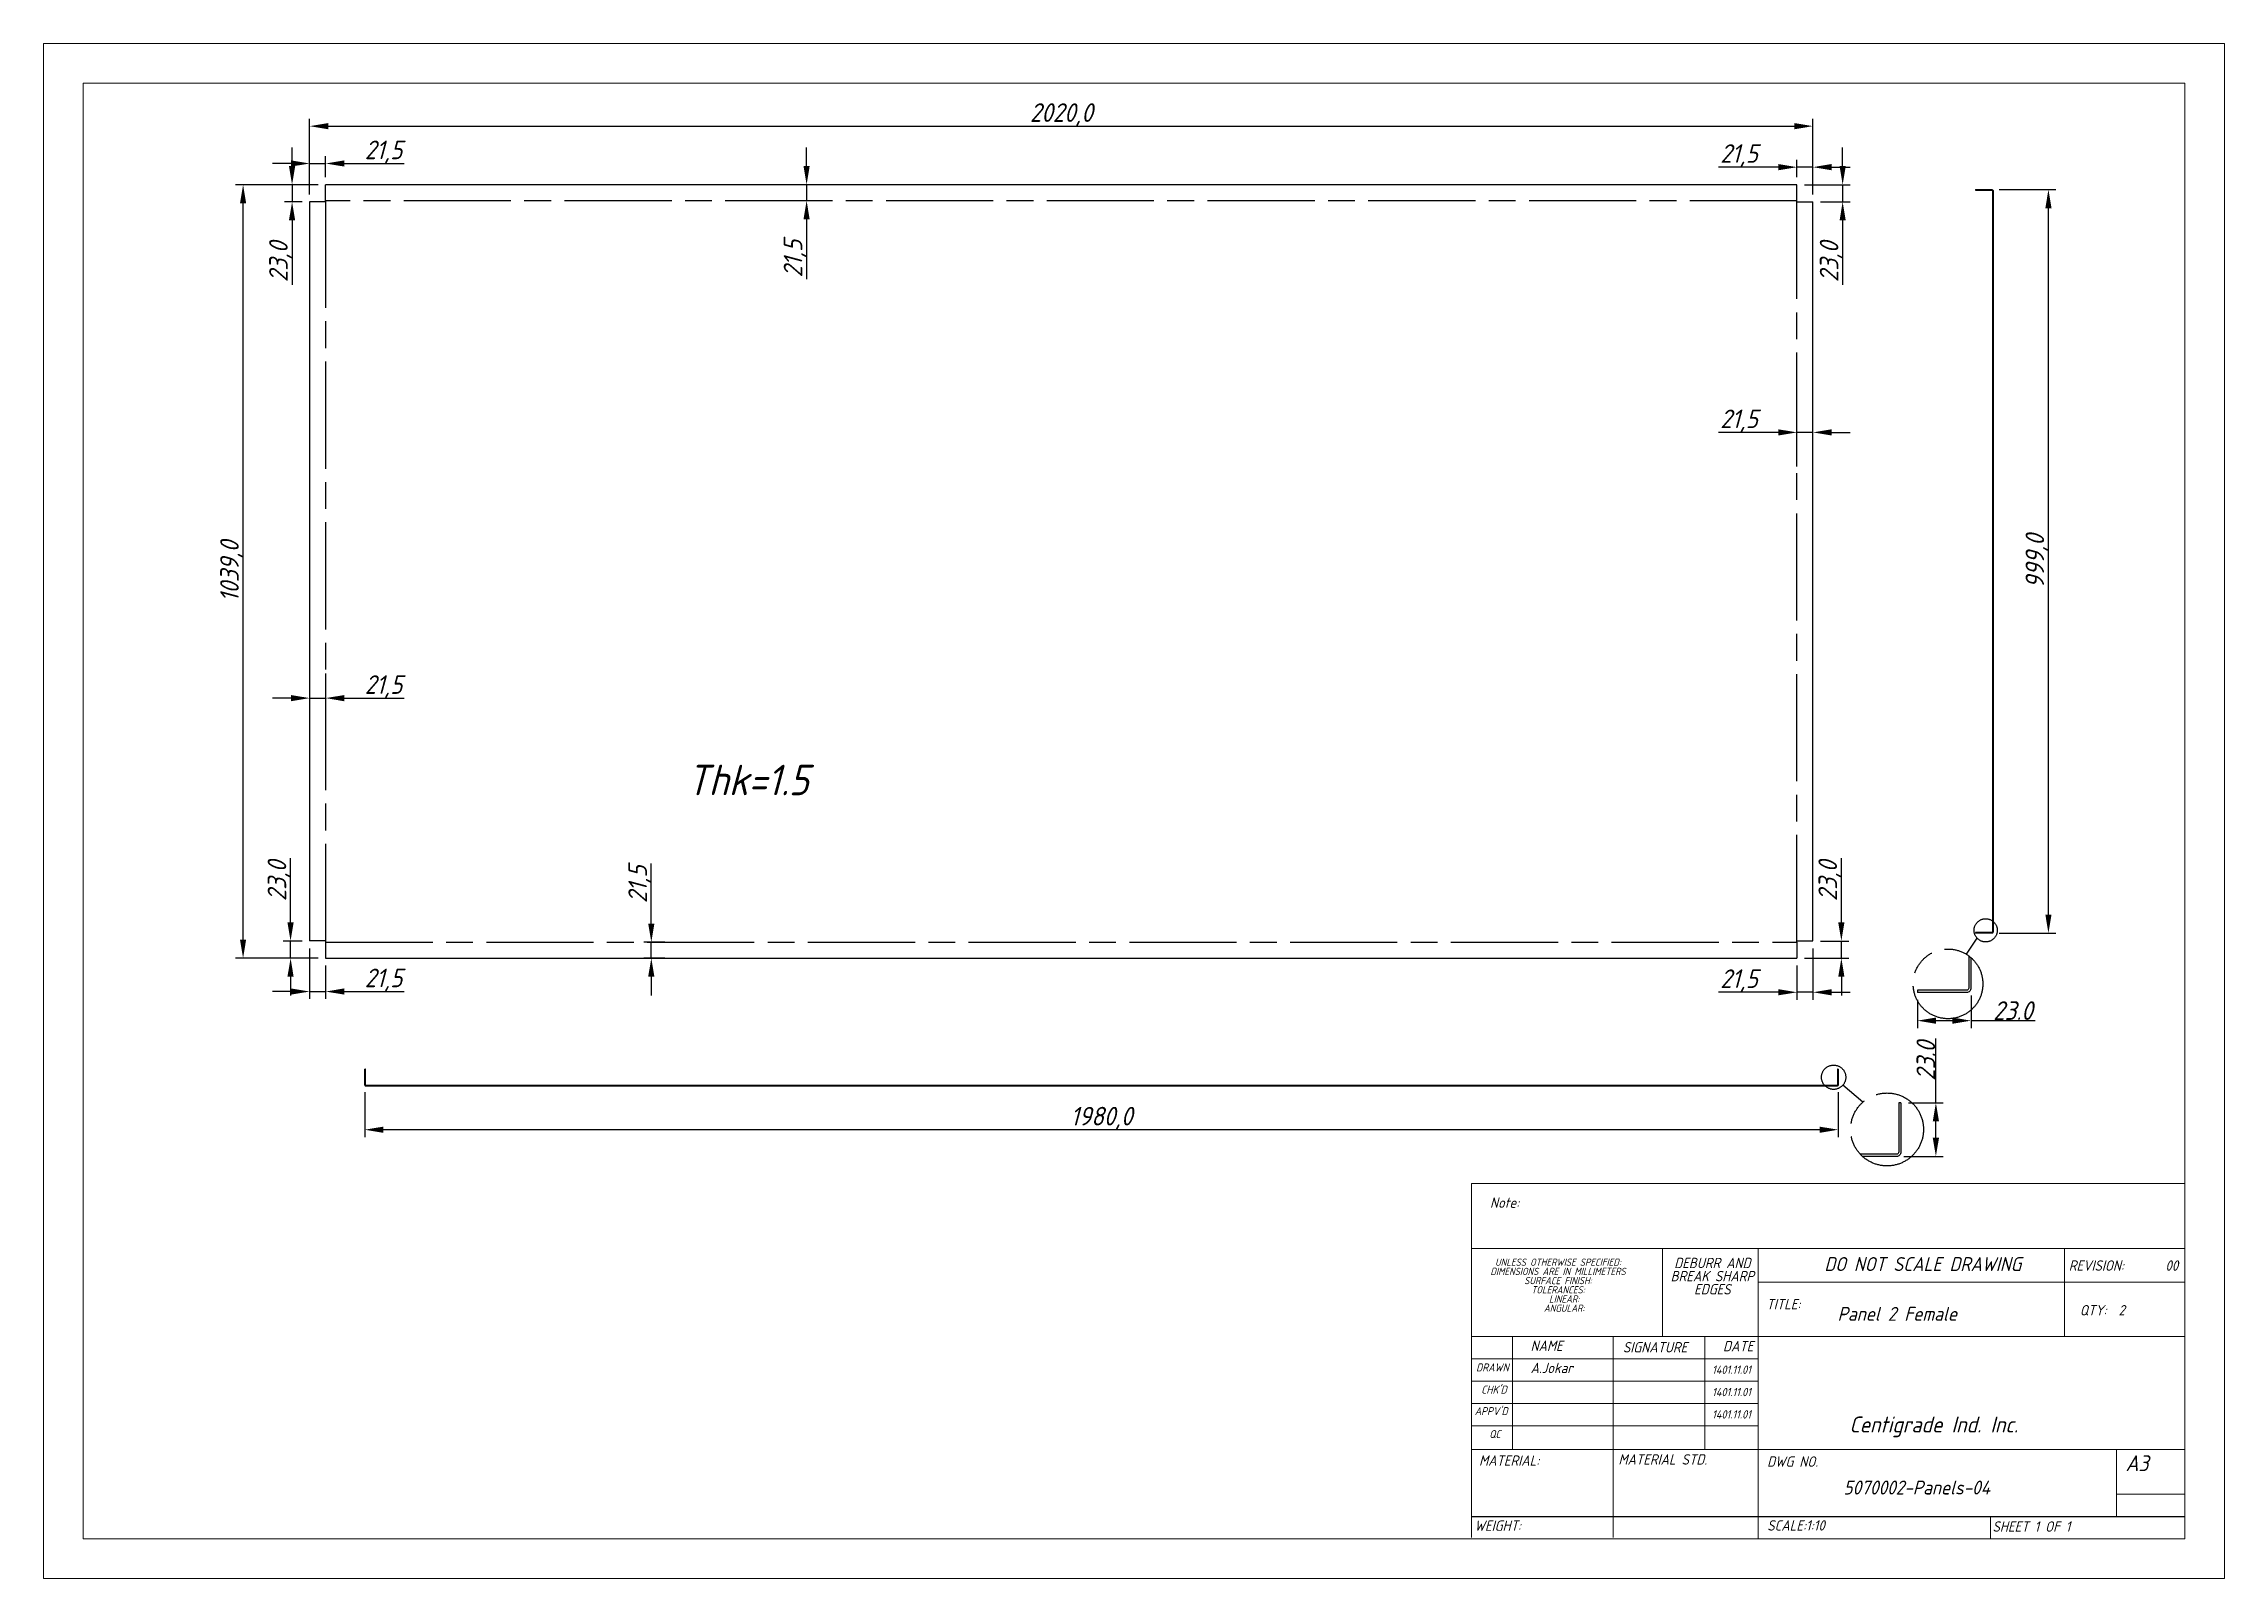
# Model space of a CAD drawing. Header units: inches. Extents: x 18597 to 101525, y -10106 to 51.
# Drawn here: x 27893 to 30823, y -2220 to -158 of the extents above; entities that cross this region are included whole.
import ezdxf

# ---------------------------------------------------------------- set-up
doc = ezdxf.new("R2010")
doc.units = ezdxf.units.IN
doc.header["$LTSCALE"] = 6
doc.header["$MEASUREMENT"] = 0
doc.linetypes.add('ACAD_ISO08W100', pattern=[36, 24, -3, 6, -3])
doc.linetypes.add('SLD-Solid', pattern=[0])
doc.styles.add('GENISO', font='geniso.shx', dxfattribs={"oblique": 15})
doc.dimstyles.new('Scale', dxfattribs={"dimscale": 10, "dimtxt": 2.5, "dimasz": 2.5, "dimexe": 1, "dimexo": 1, "dimgap": 0.1, "dimtad": 1, "dimdec": 1, "dimzin": 0, "dimtxsty": 'GENISO', "dimcen": 2.5, "dimclrd": 1, "dimclre": 1, "dimclrt": 256, "dimadec": 0, "dimazin": 0, "dimtfac": 1, "dimtdec": 1, "dimtmove": 0, "dimatfit": 3, "dimfxl": 1, "dimtzin": 0, "dimlwd": -1, "dimlwe": -1, "dimarcsym": 0})

msp = doc.modelspace()

# ---------------------------------------------------------------- texts
at = {"style": 'GENISO', "oblique": 15}
msp.add_text('Thk=1.5', height=40.989, dxfattribs=at).set_placement((28757.28, -1168.06))
at = {"attachment_point": 5, "style": 'GENISO'}
for s, insert, char_height in [('Note:', (29856.09, -1715.41), 13.922), ('DIMENSIONS ARE IN MILLIMETERS', (29927.85, -1807.76), 9.7451), ('UNLESS OTHERWISE SPECIFIED:', (29927.85, -1795.4), 9.7451), ('SURFACE FINISH:', (29927.85, -1820.11), 9.7451), ('BREAK SHARP', (30135.21, -1814.11), 13.9215), ('DEBURR AND', (30135.21, -1796.46), 13.922), ('DO NOT SCALE DRAWING', (30418.04, -1797.92), 18.7405), ('REVISION:       00', (30687.65, -1799.9), 13.9215), ('TOLERANCES:', (29927.85, -1832.47), 9.7451), ('LINEAR:', (29936.19, -1844.83), 9.745), ('EDGES', (30135.21, -1831.76), 13.922), ('TITLE:', (30230.75, -1851.71), 13.922), ('ANGULAR:', (29936.19, -1857.18), 9.745), ('Panel 2 Female', (30383.69, -1864.76), 18.7405), ('QTY:  2', (30659.25, -1859.92), 13.922), ('NAME', (29912.55, -1907.69), 13.922), ('SIGNATURE', (30058.3, -1909.68), 13.922), ('DATE', (30169.95, -1908.13), 13.922), ('DRAWN', (29839.72, -1936.76), 10.709), ('A.Jokar', (29919.37, -1937.49), 13.922), ("CHK'D", (29841.81, -1966.58), 10.709), ('1401.11.01', (30160.95, -1939.85), 11.137), ("APPV'D", (29838.01, -1995.5), 10.709), ('1401.11.01', (30160.95, -1969.86), 11.137), ('QC', (29843.11, -2026.22), 10.709), ('1401.11.01', (30160.95, -1999.87), 11.137), ('Centigrade Ind. Inc.', (30432.69, -2016.66), 21.4177), ('MATERIAL:', (29862.19, -2061.93), 13.922), ('MATERIAL STD.', (30068.56, -2060.35), 13.9215), ('DWG NO.', (30243.01, -2063.26), 13.922), ('A3', (30705.84, -2065.47), 21.418), ('5070002-Panels-04', (30409.87, -2098.12), 18.7405), ('WEIGHT:', (29846.88, -2149.36), 13.922), ('SCALE:1:10', (30247.63, -2149.03), 13.922), ('SHEET 1 OF 1', (30563.99, -2150.51), 13.9215)]:
    msp.add_mtext(s, dxfattribs=dict(at, insert=insert, char_height=char_height))

# ---------------------------------------------------------------- blocks, each defined once
blk = doc.blocks.new('*D47')
at = {"color": 1, "transparency": 16777216}
for p, q in [((30435.6, -1581.3), (30435.6, -1494.8)), ((30398.6, -1581.3), (30445.6, -1581.3)), ((30435.6, -1628.3), (30435.6, -1606.3)), ((30392.6, -1653.3), (30445.6, -1653.3))]:
    blk.add_line(p, q, dxfattribs=at)
for points in [[(30431.4, -1606.3), (30439.8, -1606.3), (30435.6, -1581.3)], [(30431.4, -1628.3), (30439.8, -1628.3), (30435.6, -1653.3)]]:
    blk.add_solid(points, dxfattribs=at)
at = {"layer": 'Defpoints', "color": 0, "transparency": 16777216}
for p in [(30388.6, -1581.3), (30435.6, -1581.3), (30382.6, -1653.3)]:
    blk.add_point(p, dxfattribs=at)
at = {"transparency": 16777216, "insert": (30422.1, -1525), "char_height": 25, "attachment_point": 5, "rotation": 90, "style": 'GENISO'}
blk.add_mtext('23.0', dxfattribs=at)
blk = doc.blocks.new('*D48')
at = {"color": 1, "transparency": 16777216}
for p, q in [((30410.8, -1443.1), (30410.8, -1480.9)), ((30482.8, -1437.1), (30482.8, -1480.9)), ((30435.8, -1470.9), (30457.8, -1470.9)), ((30482.8, -1470.9), (30569.2, -1470.9))]:
    blk.add_line(p, q, dxfattribs=at)
for points in [[(30435.8, -1466.7), (30435.8, -1475.1), (30410.8, -1470.9)], [(30457.8, -1466.7), (30457.8, -1475.1), (30482.8, -1470.9)]]:
    blk.add_solid(points, dxfattribs=at)
at = {"layer": 'Defpoints', "color": 0, "transparency": 16777216}
for p in [(30410.8, -1433.1), (30482.8, -1427.1), (30482.8, -1470.9)]:
    blk.add_point(p, dxfattribs=at)
at = {"transparency": 16777216, "insert": (30539.1, -1457.4), "char_height": 25, "attachment_point": 5, "style": 'GENISO'}
blk.add_mtext('23.0', dxfattribs=at)
blk = doc.blocks.new('*D49')
at = {"color": 1, "transparency": 16777216}
for p, q in [((28324.4, -1567), (28324.4, -1627.4)), ((30304.4, -1567), (30304.4, -1627.4)), ((30279.4, -1617.4), (28349.4, -1617.4))]:
    blk.add_line(p, q, dxfattribs=at)
for points in [[(28349.4, -1613.3), (28349.4, -1621.6), (28324.4, -1617.4)], [(30279.4, -1613.3), (30279.4, -1621.6), (30304.4, -1617.4)]]:
    blk.add_solid(points, dxfattribs=at)
at = {"layer": 'Defpoints', "color": 0, "transparency": 16777216}
for p in [(28324.4, -1557), (30304.4, -1557), (28324.4, -1617.4)]:
    blk.add_point(p, dxfattribs=at)
at = {"transparency": 16777216, "insert": (29314.4, -1602.1), "char_height": 25, "attachment_point": 5, "style": 'GENISO'}
blk.add_mtext('1980,0', dxfattribs=at)
blk = doc.blocks.new('*D50')
at = {"color": 1, "transparency": 16777216}
for p, q in [((30520.8, -354.4), (30596.8, -354.4)), ((30586.8, -1328.4), (30586.8, -379.4)), ((30520.8, -1353.4), (30596.8, -1353.4))]:
    blk.add_line(p, q, dxfattribs=at)
for points in [[(30582.7, -379.4), (30591, -379.4), (30586.8, -354.4)], [(30582.7, -1328.4), (30591, -1328.4), (30586.8, -1353.4)]]:
    blk.add_solid(points, dxfattribs=at)
at = {"layer": 'Defpoints', "color": 0, "transparency": 16777216}
for p in [(30510.8, -354.4), (30586.8, -354.4), (30510.8, -1353.4)]:
    blk.add_point(p, dxfattribs=at)
at = {"transparency": 16777216, "insert": (30571.5, -853.9), "char_height": 25, "attachment_point": 5, "rotation": 90, "style": 'GENISO'}
blk.add_mtext('999,0', dxfattribs=at)
blk = doc.blocks.new('*D61')
at = {"color": 1, "transparency": 16777216}
for p, q in [((30308.6, -1338.9), (30308.6, -1252.4)), ((30280.4, -1363.9), (30318.6, -1363.9)), ((30308.6, -1386.9), (30308.6, -1363.9)), ((30258.9, -1386.9), (30318.6, -1386.9)), ((30308.6, -1411.9), (30308.6, -1436.9))]:
    blk.add_line(p, q, dxfattribs=at)
for points in [[(30304.4, -1338.9), (30312.7, -1338.9), (30308.6, -1363.9)], [(30304.4, -1411.9), (30312.7, -1411.9), (30308.6, -1386.9)]]:
    blk.add_solid(points, dxfattribs=at)
at = {"layer": 'Defpoints', "color": 0, "transparency": 16777216}
for p in [(30270.4, -1363.9), (30308.6, -1363.9), (30248.9, -1386.9)]:
    blk.add_point(p, dxfattribs=at)
at = {"transparency": 16777216, "insert": (30293.2, -1283.2), "char_height": 25, "attachment_point": 5, "rotation": 90, "style": 'GENISO'}
blk.add_mtext('23,0', dxfattribs=at)
blk = doc.blocks.new('*D62')
at = {"color": 1, "transparency": 16777216}
for p, q in [((30270.4, -1373.9), (30270.4, -1442.8)), ((30248.9, -1396.9), (30248.9, -1442.8)), ((30223.9, -1432.8), (30143.4, -1432.8)), ((30270.4, -1432.8), (30248.9, -1432.8)), ((30295.4, -1432.8), (30320.4, -1432.8))]:
    blk.add_line(p, q, dxfattribs=at)
for points in [[(30223.9, -1428.6), (30223.9, -1436.9), (30248.9, -1432.8)], [(30295.4, -1428.6), (30295.4, -1436.9), (30270.4, -1432.8)]]:
    blk.add_solid(points, dxfattribs=at)
at = {"layer": 'Defpoints', "color": 0, "transparency": 16777216}
for p in [(30270.4, -1363.9), (30248.9, -1386.9), (30248.9, -1432.8)]:
    blk.add_point(p, dxfattribs=at)
at = {"transparency": 16777216, "insert": (30171.1, -1417.4), "char_height": 25, "attachment_point": 5, "style": 'GENISO'}
blk.add_mtext('21,5', dxfattribs=at)
blk = doc.blocks.new('*D63')
at = {"color": 1, "transparency": 16777216}
for p, q in [((28250.4, -1373.9), (28250.4, -1441.8)), ((28271.9, -1396.9), (28271.9, -1441.8)), ((28225.4, -1431.8), (28200.4, -1431.8)), ((28250.4, -1431.8), (28271.9, -1431.8)), ((28296.9, -1431.8), (28377.4, -1431.8))]:
    blk.add_line(p, q, dxfattribs=at)
for points in [[(28225.4, -1427.6), (28225.4, -1435.9), (28250.4, -1431.8)], [(28296.9, -1427.6), (28296.9, -1435.9), (28271.9, -1431.8)]]:
    blk.add_solid(points, dxfattribs=at)
at = {"layer": 'Defpoints', "color": 0, "transparency": 16777216}
for p in [(28250.4, -1363.9), (28271.9, -1386.9), (28271.9, -1431.8)]:
    blk.add_point(p, dxfattribs=at)
at = {"transparency": 16777216, "insert": (28349.7, -1416.4), "char_height": 25, "attachment_point": 5, "style": 'GENISO'}
blk.add_mtext('21,5', dxfattribs=at)
blk = doc.blocks.new('*D64')
at = {"color": 1, "transparency": 16777216}
for p, q in [((28224.8, -1338.9), (28224.8, -1252.4)), ((28240.4, -1363.9), (28214.8, -1363.9)), ((28224.8, -1386.9), (28224.8, -1363.9)), ((28261.9, -1386.9), (28214.8, -1386.9)), ((28224.8, -1411.9), (28224.8, -1436.9))]:
    blk.add_line(p, q, dxfattribs=at)
for points in [[(28220.6, -1338.9), (28228.9, -1338.9), (28224.8, -1363.9)], [(28220.6, -1411.9), (28228.9, -1411.9), (28224.8, -1386.9)]]:
    blk.add_solid(points, dxfattribs=at)
at = {"layer": 'Defpoints', "color": 0, "transparency": 16777216}
for p in [(28224.8, -1363.9), (28250.4, -1363.9), (28271.9, -1386.9)]:
    blk.add_point(p, dxfattribs=at)
at = {"transparency": 16777216, "insert": (28209.4, -1283.2), "char_height": 25, "attachment_point": 5, "rotation": 90, "style": 'GENISO'}
blk.add_mtext('23,0', dxfattribs=at)
blk = doc.blocks.new('*D65')
at = {"color": 1, "transparency": 16777216}
for p, q in [((28226.8, -322.9), (28226.8, -297.9)), ((28261.9, -347.9), (28216.8, -347.9)), ((28226.8, -347.9), (28226.8, -370.9)), ((28240.4, -370.9), (28216.8, -370.9)), ((28226.8, -395.9), (28226.8, -482.3))]:
    blk.add_line(p, q, dxfattribs=at)
for points in [[(28222.6, -322.9), (28231, -322.9), (28226.8, -347.9)], [(28222.6, -395.9), (28231, -395.9), (28226.8, -370.9)]]:
    blk.add_solid(points, dxfattribs=at)
at = {"layer": 'Defpoints', "color": 0, "transparency": 16777216}
for p in [(28271.9, -347.9), (28226.8, -370.9), (28250.4, -370.9)]:
    blk.add_point(p, dxfattribs=at)
at = {"transparency": 16777216, "insert": (28211.4, -451.6), "char_height": 25, "attachment_point": 5, "rotation": 90, "style": 'GENISO'}
blk.add_mtext('23,0', dxfattribs=at)
blk = doc.blocks.new('*D66')
at = {"color": 1, "transparency": 16777216}
for p, q in [((28225.4, -319.4), (28200.4, -319.4)), ((28250.4, -360.9), (28250.4, -309.4)), ((28250.4, -319.4), (28271.9, -319.4)), ((28271.9, -337.9), (28271.9, -309.4)), ((28296.9, -319.4), (28377.4, -319.4))]:
    blk.add_line(p, q, dxfattribs=at)
for points in [[(28225.4, -315.2), (28225.4, -323.5), (28250.4, -319.4)], [(28296.9, -315.2), (28296.9, -323.5), (28271.9, -319.4)]]:
    blk.add_solid(points, dxfattribs=at)
at = {"layer": 'Defpoints', "color": 0, "transparency": 16777216}
for p in [(28271.9, -319.4), (28271.9, -347.9), (28250.4, -370.9)]:
    blk.add_point(p, dxfattribs=at)
at = {"transparency": 16777216, "insert": (28349.7, -304), "char_height": 25, "attachment_point": 5, "style": 'GENISO'}
blk.add_mtext('21,5', dxfattribs=at)
blk = doc.blocks.new('*D67')
at = {"color": 1, "transparency": 16777216}
for p, q in [((30248.9, -337.9), (30248.9, -314.3)), ((30270.4, -360.9), (30270.4, -314.3)), ((30223.9, -324.3), (30143.4, -324.3)), ((30270.4, -324.3), (30248.9, -324.3)), ((30295.4, -324.3), (30320.4, -324.3))]:
    blk.add_line(p, q, dxfattribs=at)
for points in [[(30223.9, -320.1), (30223.9, -328.5), (30248.9, -324.3)], [(30295.4, -320.1), (30295.4, -328.5), (30270.4, -324.3)]]:
    blk.add_solid(points, dxfattribs=at)
at = {"layer": 'Defpoints', "color": 0, "transparency": 16777216}
for p in [(30248.9, -324.3), (30248.9, -347.9), (30270.4, -370.9)]:
    blk.add_point(p, dxfattribs=at)
at = {"transparency": 16777216, "insert": (30171.1, -308.9), "char_height": 25, "attachment_point": 5, "style": 'GENISO'}
blk.add_mtext('21,5', dxfattribs=at)
blk = doc.blocks.new('*D68')
at = {"color": 1, "transparency": 16777216}
for p, q in [((30310.3, -322.9), (30310.3, -297.9)), ((30258.9, -347.9), (30320.3, -347.9)), ((30310.3, -347.9), (30310.3, -370.9)), ((30280.4, -370.9), (30320.3, -370.9)), ((30310.3, -395.9), (30310.3, -482.3))]:
    blk.add_line(p, q, dxfattribs=at)
for points in [[(30306.2, -322.9), (30314.5, -322.9), (30310.3, -347.9)], [(30306.2, -395.9), (30314.5, -395.9), (30310.3, -370.9)]]:
    blk.add_solid(points, dxfattribs=at)
at = {"layer": 'Defpoints', "color": 0, "transparency": 16777216}
for p in [(30248.9, -347.9), (30270.4, -370.9), (30310.3, -370.9)]:
    blk.add_point(p, dxfattribs=at)
at = {"transparency": 16777216, "insert": (30295, -451.6), "char_height": 25, "attachment_point": 5, "rotation": 90, "style": 'GENISO'}
blk.add_mtext('23,0', dxfattribs=at)
blk = doc.blocks.new('*D73')
at = {"color": 1, "transparency": 16777216}
for p, q in [((28709.5, -1340.4), (28709.5, -1259.9)), ((28727.6, -1365.4), (28699.5, -1365.4)), ((28709.5, -1386.9), (28709.5, -1365.4)), ((28727.6, -1386.9), (28699.5, -1386.9)), ((28709.5, -1411.9), (28709.5, -1436.9))]:
    blk.add_line(p, q, dxfattribs=at)
for points in [[(28705.3, -1340.4), (28713.7, -1340.4), (28709.5, -1365.4)], [(28705.3, -1411.9), (28713.7, -1411.9), (28709.5, -1386.9)]]:
    blk.add_solid(points, dxfattribs=at)
at = {"layer": 'Defpoints', "color": 0, "transparency": 16777216}
for p in [(28709.5, -1365.4), (28737.6, -1365.4), (28737.6, -1386.9)]:
    blk.add_point(p, dxfattribs=at)
at = {"transparency": 16777216, "insert": (28694.1, -1287.6), "char_height": 25, "attachment_point": 5, "rotation": 90, "style": 'GENISO'}
blk.add_mtext('21,5', dxfattribs=at)
blk = doc.blocks.new('*D74')
at = {"color": 1, "transparency": 16777216}
for p, q in [((28250.4, -1004.4), (28250.4, -1047.6)), ((28271.9, -1004.4), (28271.9, -1047.6)), ((28225.4, -1037.6), (28200.4, -1037.6)), ((28250.4, -1037.6), (28271.9, -1037.6)), ((28296.9, -1037.6), (28377.4, -1037.6))]:
    blk.add_line(p, q, dxfattribs=at)
for points in [[(28225.4, -1033.5), (28225.4, -1041.8), (28250.4, -1037.6)], [(28296.9, -1033.5), (28296.9, -1041.8), (28271.9, -1037.6)]]:
    blk.add_solid(points, dxfattribs=at)
at = {"layer": 'Defpoints', "color": 0, "transparency": 16777216}
for p in [(28250.4, -994.4), (28271.9, -994.4), (28271.9, -1037.6)]:
    blk.add_point(p, dxfattribs=at)
at = {"transparency": 16777216, "insert": (28349.7, -1022.3), "char_height": 25, "attachment_point": 5, "style": 'GENISO'}
blk.add_mtext('21,5', dxfattribs=at)
blk = doc.blocks.new('*D75')
at = {"color": 1, "transparency": 16777216}
for p, q in [((28918.2, -322.9), (28918.2, -297.9)), ((28937.9, -347.9), (28908.2, -347.9)), ((28918.2, -347.9), (28918.2, -369.4)), ((28937.9, -369.4), (28908.2, -369.4)), ((28918.2, -394.4), (28918.2, -474.9))]:
    blk.add_line(p, q, dxfattribs=at)
for points in [[(28914, -322.9), (28922.3, -322.9), (28918.2, -347.9)], [(28914, -394.4), (28922.3, -394.4), (28918.2, -369.4)]]:
    blk.add_solid(points, dxfattribs=at)
at = {"layer": 'Defpoints', "color": 0, "transparency": 16777216}
for p in [(28947.9, -347.9), (28918.2, -369.4), (28947.9, -369.4)]:
    blk.add_point(p, dxfattribs=at)
at = {"transparency": 16777216, "insert": (28902.8, -447.1), "char_height": 25, "attachment_point": 5, "rotation": 90, "style": 'GENISO'}
blk.add_mtext('21,5', dxfattribs=at)
blk = doc.blocks.new('*D76')
at = {"color": 1, "transparency": 16777216}
for p, q in [((30248.9, -726.5), (30248.9, -670.6)), ((30270.4, -726.5), (30270.4, -670.6)), ((30223.9, -680.6), (30143.4, -680.6)), ((30270.4, -680.6), (30248.9, -680.6)), ((30295.4, -680.6), (30320.4, -680.6))]:
    blk.add_line(p, q, dxfattribs=at)
for points in [[(30223.9, -676.5), (30223.9, -684.8), (30248.9, -680.6)], [(30295.4, -676.5), (30295.4, -684.8), (30270.4, -680.6)]]:
    blk.add_solid(points, dxfattribs=at)
at = {"layer": 'Defpoints', "color": 0, "transparency": 16777216}
for p in [(30248.9, -680.6), (30248.9, -736.5), (30270.4, -736.5)]:
    blk.add_point(p, dxfattribs=at)
at = {"transparency": 16777216, "insert": (30171.1, -665.3), "char_height": 25, "attachment_point": 5, "style": 'GENISO'}
blk.add_mtext('21,5', dxfattribs=at)
blk = doc.blocks.new('*D77')
at = {"color": 1, "transparency": 16777216}
for p, q in [((28261.9, -347.9), (28151, -347.9)), ((28161, -1361.9), (28161, -372.9)), ((28261.9, -1386.9), (28151, -1386.9))]:
    blk.add_line(p, q, dxfattribs=at)
for points in [[(28156.8, -372.9), (28165.1, -372.9), (28161, -347.9)], [(28156.8, -1361.9), (28165.1, -1361.9), (28161, -1386.9)]]:
    blk.add_solid(points, dxfattribs=at)
at = {"layer": 'Defpoints', "color": 0, "transparency": 16777216}
for p in [(28161, -347.9), (28271.9, -347.9), (28271.9, -1386.9)]:
    blk.add_point(p, dxfattribs=at)
at = {"transparency": 16777216, "insert": (28145.6, -867.4), "char_height": 25, "attachment_point": 5, "rotation": 90, "style": 'GENISO'}
blk.add_mtext('1039,0', dxfattribs=at)
blk = doc.blocks.new('*D78')
at = {"color": 1, "transparency": 16777216}
for p, q in [((28250.4, -360.9), (28250.4, -259.2)), ((30270.4, -360.9), (30270.4, -259.2)), ((28275.4, -269.2), (30245.4, -269.2))]:
    blk.add_line(p, q, dxfattribs=at)
for points in [[(28275.4, -265.1), (28275.4, -273.4), (28250.4, -269.2)], [(30245.4, -265.1), (30245.4, -273.4), (30270.4, -269.2)]]:
    blk.add_solid(points, dxfattribs=at)
at = {"layer": 'Defpoints', "color": 0, "transparency": 16777216}
for p in [(30270.4, -269.2), (28250.4, -370.9), (30270.4, -370.9)]:
    blk.add_point(p, dxfattribs=at)
at = {"transparency": 16777216, "insert": (29260.4, -253.9), "char_height": 25, "attachment_point": 5, "style": 'GENISO'}
blk.add_mtext('2020,0', dxfattribs=at)

# ---------------------------------------------------------------- dimensions: what is measured, and where the dimension line sits
for base, p1, p2, picture, middle in [((30270.39, -269.24), (28250.39, -370.88), (30270.39, -370.88), '*D78', (29260.39, -253.86)), ((28271.89, -319.38), (28250.39, -370.88), (28271.89, -347.88), '*D66', (28349.65, -304)), ((30248.89, -324.29), (30270.39, -370.88), (30248.89, -347.88), '*D67', (30171.13, -308.91)), ((30248.89, -680.63), (30270.39, -736.53), (30248.89, -736.53), '*D76', (30171.13, -665.25)), ((28271.89, -1037.64), (28250.39, -994.43), (28271.89, -994.43), '*D74', (28349.65, -1022.26)), ((28271.89, -1431.78), (28250.39, -1363.88), (28271.89, -1386.88), '*D63', (28349.65, -1416.4)), ((30248.89, -1432.76), (30270.39, -1363.88), (30248.89, -1386.88), '*D62', (30171.13, -1417.38)), ((28324.41, -1617.44), (30304.41, -1557.01), (28324.41, -1557.01), '*D49', (29314.41, -1602.07))]:
    dim = msp.add_linear_dim(base=base, p1=p1, p2=p2, dimstyle='Scale')
    dim.commit()
    dim.dimension.update_dxf_attribs({"geometry": picture, "text_midpoint": middle})
for base, p1, p2, picture, middle in [((28226.8, -370.88), (28271.89, -347.88), (28250.39, -370.88), '*D65', (28211.42, -451.62)), ((28918.17, -369.38), (28947.91, -347.88), (28947.91, -369.38), '*D75', (28902.79, -447.15)), ((30310.33, -370.88), (30248.89, -347.88), (30270.39, -370.88), '*D68', (30294.95, -451.62)), ((28160.96, -347.88), (28271.89, -1386.88), (28271.89, -347.88), '*D77', (28145.59, -867.38)), ((30586.84, -354.41), (30510.77, -1353.41), (30510.77, -354.41), '*D50', (30571.48, -853.91)), ((28224.78, -1363.88), (28271.89, -1386.88), (28250.39, -1363.88), '*D64', (28209.4, -1283.15)), ((28709.51, -1365.38), (28737.56, -1386.88), (28737.56, -1365.38), '*D73', (28694.13, -1287.62)), ((30308.56, -1363.88), (30248.89, -1386.88), (30270.39, -1363.88), '*D61', (30293.18, -1283.15))]:
    dim = msp.add_linear_dim(base=base, p1=p1, p2=p2, angle=90, dimstyle='Scale')
    dim.commit()
    dim.dimension.update_dxf_attribs({"geometry": picture, "text_midpoint": middle})
dim = msp.add_linear_dim(base=(30482.78, -1470.92), p1=(30410.78, -1433.08), p2=(30482.78, -1427.08), text='23.0', dimstyle='Scale')
dim.commit()
dim.dimension.update_dxf_attribs({"geometry": '*D48', "text_midpoint": (30539.14, -1470.92), "dimtype": 160})
dim = msp.add_linear_dim(base=(30435.59, -1581.31), p1=(30382.65, -1653.31), p2=(30388.65, -1581.31), angle=90, text='23.0', dimstyle='Scale')
dim.commit()
dim.dimension.update_dxf_attribs({"geometry": '*D47', "text_midpoint": (30435.59, -1524.96), "dimtype": 160})

# ---------------------------------------------------------------- linework, layer by layer
for p, q in [((28271.89, -369.38), (28271.89, -347.88)), ((30248.89, -369.38), (30248.89, -347.88)), ((28271.89, -370.88), (28250.39, -370.88)), ((30248.89, -370.88), (30270.39, -370.88)), ((30488.77, -354.41), (30488.77, -355.41)), ((28271.89, -1363.88), (28250.39, -1363.88)), ((28271.89, -1365.38), (28271.89, -1386.88)), ((30248.89, -1363.88), (30270.39, -1363.88)), ((30248.89, -1365.38), (30248.89, -1386.88)), ((30488.77, -1352.41), (30488.77, -1353.41)), ((30410.78, -1430.08), (30410.78, -1433.08)), ((28325.41, -1536.01), (28324.41, -1536.01)), ((30304.41, -1536.01), (30303.41, -1536.01)), ((30388.65, -1581.31), (30385.65, -1581.31)), ((29811.42, -2137.19), (30770.3, -2137.19))]:
    msp.add_line(p, q)
at = {"linetype": 'ACAD_ISO08W100'}
for p, q in [((30476.67, -1381.79), (30490.9, -1360.03)), ((30337.64, -1580.28), (30310.66, -1557.47))]:
    msp.add_line(p, q, dxfattribs=at)
at = {"color": 7, "linetype": 'SLD-Solid', "lineweight": 0}
for p, q in [((29811.42, -1689.89), (30770.3, -1689.89)), ((29811.42, -1689.89), (29811.42, -1777.08)), ((29811.42, -1777.08), (30770.3, -1777.08)), ((29811.42, -1777.08), (29811.42, -2165.43)), ((30068.44, -1777.08), (30068.44, -1895.35)), ((30196.95, -1777.08), (30196.95, -2167.2)), ((30608.53, -1895.35), (30608.53, -1777.08)), ((30770.3, -1822.09), (30196.95, -1822.09)), ((30770.3, -1895.35), (29811.42, -1895.35)), ((29866.49, -1895.35), (29866.49, -2047.16)), ((30002, -1895.35), (30002, -2165.43)), ((30124.92, -1895.35), (30124.92, -2047.16)), ((30196.95, -2165.43), (30196.95, -1895.35)), ((30196.95, -1925.36), (29811.42, -1925.36)), ((30196.95, -1955.37), (29811.42, -1955.37)), ((30196.95, -1985.37), (29811.42, -1985.37)), ((30196.95, -2015.38), (29811.42, -2015.38)), ((29884.85, -2047.16), (29811.42, -2047.16)), ((29884.85, -2047.16), (30770.3, -2047.16)), ((30678.51, -2137.19), (30678.51, -2047.16)), ((30770.3, -2107.18), (30678.51, -2107.18)), ((30509.04, -2167.2), (30509.04, -2137.19))]:
    msp.add_line(p, q, dxfattribs=at)
for points in [[(27892.95, -158.35), (30823.26, -158.35), (30823.26, -2220.15), (27892.95, -2220.15)], [(27945.91, -211.3), (30770.3, -211.3), (30770.3, -2167.2), (27945.91, -2167.2)]]:
    msp.add_lwpolyline(points, close=True, dxfattribs=at)
for points in [[(30248.89, -347.88), (28271.89, -347.88)], [(28250.39, -370.88), (28250.39, -1363.88)], [(30270.39, -1363.88), (30270.39, -370.88)], [(28271.89, -1386.88), (30248.89, -1386.88)]]:
    msp.add_lwpolyline(points)
at = {"linetype": 'ACAD_ISO08W100'}
msp.add_lwpolyline([(30248.89, -1365.38), (30248.89, -369.38), (28271.89, -369.38), (28271.89, -1365.38)], close=True, dxfattribs=at)
for points in [[(30488.77, -354.41), (30510.77, -354.41, -0.4142136), (30512.77, -356.41), (30512.77, -1351.41, -0.4142136), (30510.77, -1353.41), (30488.77, -1353.41)], [(30488.77, -355.41), (30510.77, -355.41, -0.4142136), (30511.77, -356.41), (30511.77, -1351.41, -0.4142136), (30510.77, -1352.41), (30488.77, -1352.41)], [(30479.78, -1383.91), (30479.78, -1427.08, -0.4142136), (30476.78, -1430.08), (30410.78, -1430.08)], [(30482.78, -1386.34), (30482.78, -1427.08, -0.4142136), (30476.78, -1433.08), (30410.78, -1433.08)], [(30304.41, -1536.01), (30304.41, -1557.01, -0.4142136), (30302.41, -1559.01), (28326.41, -1559.01, -0.4142136), (28324.41, -1557.01), (28324.41, -1536.01)], [(30303.41, -1536.01), (30303.41, -1557.01, -0.4142136), (30302.41, -1558.01), (28326.41, -1558.01, -0.4142136), (28325.41, -1557.01), (28325.41, -1536.01)], [(30385.65, -1581.31), (30385.65, -1647.31, -0.4142136), (30382.65, -1650.31), (30334.01, -1650.31)], [(30388.65, -1581.31), (30388.65, -1647.31, -0.4142136), (30382.65, -1653.31), (30337.04, -1653.31)]]:
    msp.add_lwpolyline(points, format="xyb")
for centre, radius in [((30502.47, -1349.55), 15.6), ((30451.88, -1421.51), 46.81), ((30298.19, -1546.93), 16.33), ((30369.98, -1617.07), 48.98)]:
    msp.add_circle(centre, radius, dxfattribs=at)

msp.set_redraw_order([(e.dxf.handle, doc.entitydb.next_handle()) for e in msp.query("TEXT MTEXT ATTDEF DIMENSION ARC_DIMENSION")])  # texts and dimensions are drawn at this point

doc.saveas('drawing.dxf')
